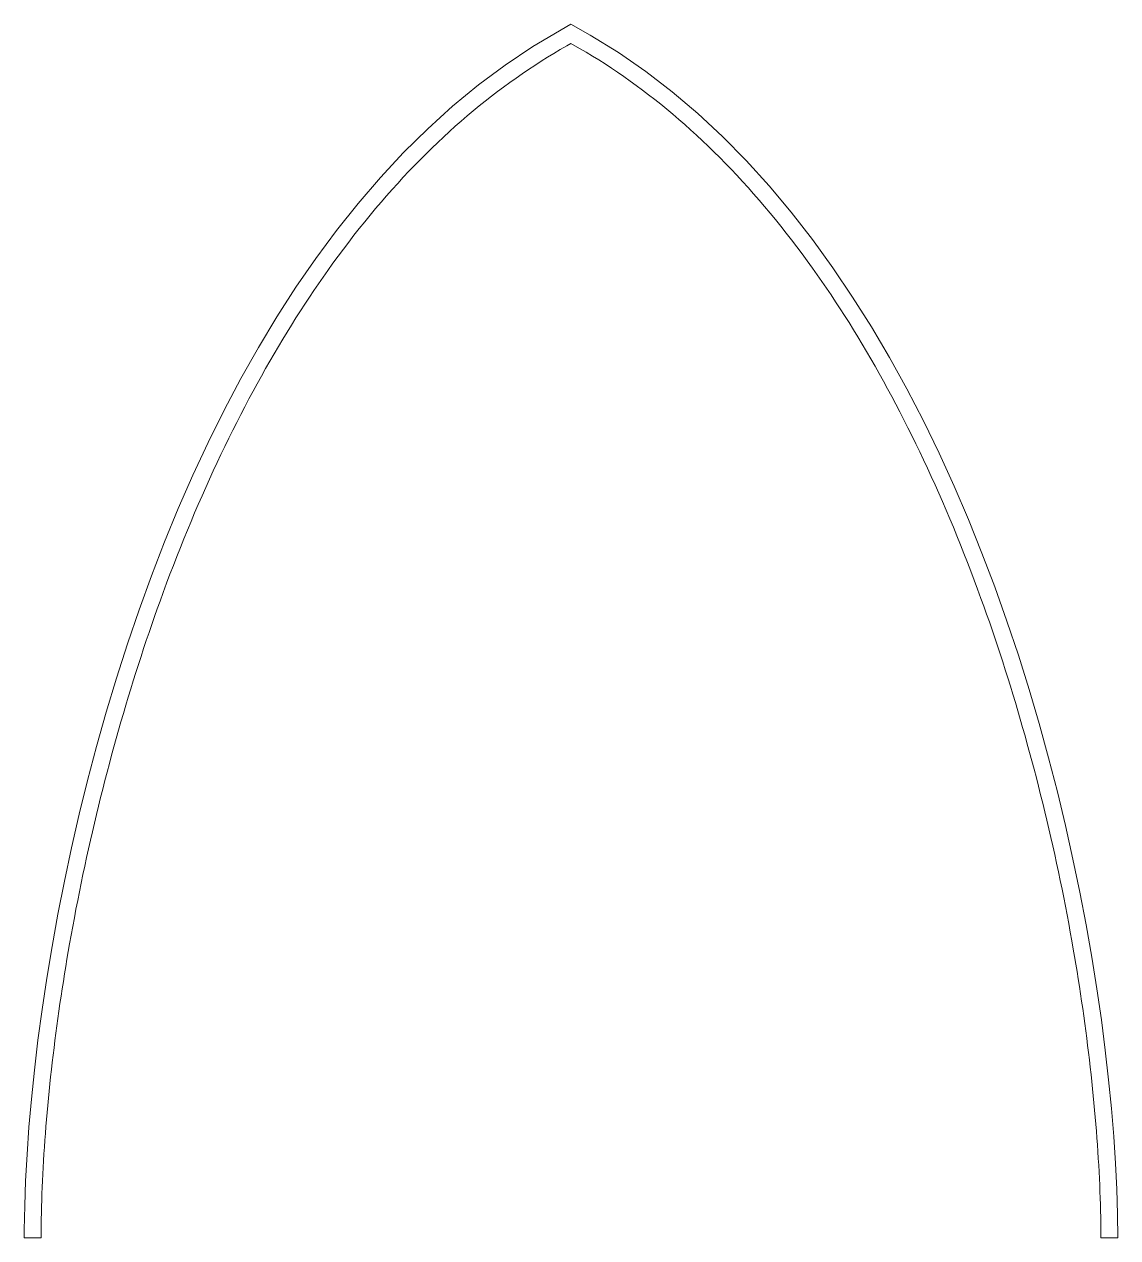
# Model space of a CAD drawing. Header units: inches. Extents: x -92.2 to -4.3, y -5886.5 to -5847.2.
# Drawn here: x -10.67 to -4.59, y -5867.43 to -5860.69 of the extents above; entities that cross this region are included whole.
import ezdxf

# ---------------------------------------------------------------- set-up
doc = ezdxf.new("R2010")
doc.units = ezdxf.units.IN
doc.header["$LTSCALE"] = 0.2
doc.header["$MEASUREMENT"] = 0
doc.layers.add('NAILERS', color=7, linetype='Continuous', lineweight=0)

msp = doc.modelspace()

# ---------------------------------------------------------------- linework, layer by layer
at = {"layer": 'NAILERS', "color": 250, "lineweight": 0}
msp.add_lwpolyline([(-4.589271, -5867.434739), (-4.590627, -5867.303265), (-4.594736, -5867.165331), (-4.601654, -5867.021311), (-4.61144, -5866.87158), (-4.624154, -5866.716515), (-4.639852, -5866.556489), (-4.658593, -5866.391879), (-4.680435, -5866.223061), (-4.705437, -5866.050408), (-4.733657, -5865.874297), (-4.765153, -5865.695104), (-4.799984, -5865.513203), (-4.838207, -5865.328969), (-4.879881, -5865.142779), (-4.925065, -5864.955007), (-4.973815, -5864.766029), (-5.026192, -5864.576221), (-5.082252, -5864.385956), (-5.142055, -5864.195612), (-5.205658, -5864.005563), (-5.27312, -5863.816185), (-5.344499, -5863.627853), (-5.419853, -5863.440942), (-5.499241, -5863.255828), (-5.582721, -5863.072886), (-5.670351, -5862.892492), (-5.762189, -5862.71502), (-5.858294, -5862.540846), (-5.958723, -5862.370346), (-6.063536, -5862.203895), (-6.17279, -5862.041868), (-6.286544, -5861.884641), (-6.404855, -5861.732589), (-6.527783, -5861.586087), (-6.655386, -5861.445511), (-6.787721, -5861.311235), (-6.924846, -5861.183637), (-7.066822, -5861.06309), (-7.213704, -5860.94997), (-7.365553, -5860.844652), (-7.522425, -5860.747512), (-7.62983, -5860.687143), (-7.842368, -5860.811345), (-7.995882, -5860.913978), (-8.144412, -5861.024539), (-8.288015, -5861.142652), (-8.426749, -5861.267942), (-8.560673, -5861.400034), (-8.689846, -5861.538551), (-8.814324, -5861.68312), (-8.934167, -5861.833364), (-9.049433, -5861.988908), (-9.160181, -5862.149376), (-9.266467, -5862.314394), (-9.368351, -5862.483586), (-9.465891, -5862.656577), (-9.559145, -5862.832991), (-9.648171, -5863.012453), (-9.733028, -5863.194588), (-9.813774, -5863.379019), (-9.890466, -5863.565373), (-9.963165, -5863.753273), (-10.031926, -5863.942344), (-10.09681, -5864.132211), (-10.157874, -5864.322499), (-10.215176, -5864.512831), (-10.268775, -5864.702833), (-10.318728, -5864.89213), (-10.365095, -5865.080345), (-10.407933, -5865.267105), (-10.447301, -5865.452032), (-10.483257, -5865.634752), (-10.515859, -5865.81489), (-10.545165, -5865.99207), (-10.571234, -5866.165917), (-10.594124, -5866.336056), (-10.613893, -5866.50211), (-10.630599, -5866.663705), (-10.644302, -5866.820466), (-10.655058, -5866.972017), (-10.662926, -5867.117982), (-10.667965, -5867.257987), (-10.670232, -5867.391655), (-10.670311, -5867.434739), (-10.669944, -5867.434739), (-10.669279, -5867.434739), (-10.668332, -5867.434739), (-10.667117, -5867.434739), (-10.665652, -5867.434739), (-10.66395, -5867.434739), (-10.662028, -5867.434739), (-10.659901, -5867.434739), (-10.657585, -5867.434739), (-10.655096, -5867.434739), (-10.652448, -5867.434739), (-10.649658, -5867.434739), (-10.64674, -5867.434739), (-10.643712, -5867.434739), (-10.640587, -5867.434739), (-10.637382, -5867.434739), (-10.634112, -5867.434739), (-10.630793, -5867.434739), (-10.62744, -5867.434739), (-10.624069, -5867.434739), (-10.620696, -5867.434739), (-10.617335, -5867.434739), (-10.614003, -5867.434739), (-10.610715, -5867.434739), (-10.607487, -5867.434739), (-10.604334, -5867.434739), (-10.601271, -5867.434739), (-10.598315, -5867.434739), (-10.595481, -5867.434739), (-10.592784, -5867.434739), (-10.59024, -5867.434739), (-10.587864, -5867.434739), (-10.585673, -5867.434739), (-10.583681, -5867.434739), (-10.581904, -5867.434739), (-10.580358, -5867.434739), (-10.579058, -5867.434739), (-10.57802, -5867.434739), (-10.577259, -5867.434739), (-10.576791, -5867.434739), (-10.576632, -5867.434739), (-10.576536, -5867.400848), (-10.576251, -5867.366598), (-10.575776, -5867.331997), (-10.575112, -5867.297053), (-10.57426, -5867.261776), (-10.573222, -5867.226174), (-10.571997, -5867.190256), (-10.570587, -5867.154031), (-10.568993, -5867.117508), (-10.567215, -5867.080694), (-10.565255, -5867.0436), (-10.563112, -5867.006234), (-10.560789, -5866.968605), (-10.558286, -5866.930721), (-10.555603, -5866.892592), (-10.552742, -5866.854225), (-10.549703, -5866.81563), (-10.546487, -5866.776816), (-10.543096, -5866.737791), (-10.539529, -5866.698565), (-10.535788, -5866.659145), (-10.531874, -5866.619541), (-10.527787, -5866.579761), (-10.523529, -5866.539815), (-10.519099, -5866.499711), (-10.5145, -5866.459458), (-10.509732, -5866.419064), (-10.504795, -5866.378538), (-10.499691, -5866.33789), (-10.49442, -5866.297128), (-10.488984, -5866.25626), (-10.483382, -5866.215296), (-10.477617, -5866.174244), (-10.471688, -5866.133113), (-10.465597, -5866.091912), (-10.459344, -5866.05065), (-10.452931, -5866.009335), (-10.446358, -5865.967976), (-10.439626, -5865.926582), (-10.432735, -5865.885161), (-10.425688, -5865.843724), (-10.418095, -5865.800064), (-10.409535, -5865.751974), (-10.400769, -5865.703886), (-10.391798, -5865.655806), (-10.382625, -5865.60774), (-10.37325, -5865.559695), (-10.363676, -5865.511675), (-10.353904, -5865.463688), (-10.343935, -5865.415739), (-10.333771, -5865.367834), (-10.323415, -5865.319979), (-10.312866, -5865.27218), (-10.302127, -5865.224444), (-10.2912, -5865.176776), (-10.280086, -5865.129182), (-10.268787, -5865.081668), (-10.257304, -5865.03424), (-10.245639, -5864.986905), (-10.233793, -5864.939667), (-10.221768, -5864.892534), (-10.209566, -5864.845511), (-10.197188, -5864.798605), (-10.184635, -5864.75182), (-10.17191, -5864.705164), (-10.159014, -5864.658642), (-10.145949, -5864.61226), (-10.132716, -5864.566025), (-10.119316, -5864.519942), (-10.105752, -5864.474017), (-10.092024, -5864.428256), (-10.078135, -5864.382666), (-10.064086, -5864.337251), (-10.049879, -5864.292019), (-10.035515, -5864.246976), (-10.020996, -5864.202126), (-10.006323, -5864.157477), (-9.991498, -5864.113035), (-9.976523, -5864.068804), (-9.961399, -5864.024792), (-9.946127, -5863.981004), (-9.93071, -5863.937446), (-9.915149, -5863.894125), (-9.897598, -5863.84601), (-9.878937, -5863.795679), (-9.860085, -5863.745664), (-9.84104, -5863.695966), (-9.821805, -5863.646587), (-9.80238, -5863.597528), (-9.782765, -5863.54879), (-9.762961, -5863.500375), (-9.742969, -5863.452284), (-9.72279, -5863.404519), (-9.702424, -5863.357081), (-9.681873, -5863.309971), (-9.661136, -5863.263192), (-9.640214, -5863.216743), (-9.619109, -5863.170628), (-9.597821, -5863.124846), (-9.576351, -5863.0794), (-9.554699, -5863.034291), (-9.532866, -5862.98952), (-9.510852, -5862.945089), (-9.48866, -5862.900999), (-9.466289, -5862.857251), (-9.443739, -5862.813848), (-9.421013, -5862.77079), (-9.398109, -5862.728078), (-9.37503, -5862.685715), (-9.351776, -5862.643701), (-9.328347, -5862.602039), (-9.304745, -5862.560728), (-9.280969, -5862.519772), (-9.257022, -5862.479171), (-9.232902, -5862.438926), (-9.208612, -5862.39904), (-9.184152, -5862.359513), (-9.159522, -5862.320347), (-9.134724, -5862.281543), (-9.109757, -5862.243102), (-9.084624, -5862.205027), (-9.059324, -5862.167318), (-9.033858, -5862.129978), (-9.008226, -5862.093006), (-8.982431, -5862.056405), (-8.953666, -5862.0163), (-8.924705, -5861.976666), (-8.895551, -5861.937502), (-8.866203, -5861.898811), (-8.836663, -5861.860594), (-8.806933, -5861.82285), (-8.777012, -5861.785582), (-8.746902, -5861.74879), (-8.716604, -5861.712474), (-8.686119, -5861.676637), (-8.655448, -5861.641278), (-8.624592, -5861.606399), (-8.593552, -5861.572), (-8.562328, -5861.538083), (-8.530923, -5861.504649), (-8.499337, -5861.471698), (-8.46757, -5861.439231), (-8.435625, -5861.407249), (-8.403502, -5861.375754), (-8.371201, -5861.344746), (-8.338725, -5861.314225), (-8.306073, -5861.284194), (-8.273247, -5861.254652), (-8.240249, -5861.225602), (-8.207078, -5861.197042), (-8.173737, -5861.168976), (-8.140225, -5861.141403), (-8.106544, -5861.114324), (-8.072695, -5861.087741), (-8.03868, -5861.061654), (-8.004498, -5861.036064), (-7.970151, -5861.010973), (-7.93564, -5860.98638), (-7.900967, -5860.962288), (-7.866131, -5860.938696), (-7.831134, -5860.915606), (-7.795978, -5860.893019), (-7.760662, -5860.870936), (-7.725188, -5860.849357), (-7.689557, -5860.828283), (-7.653771, -5860.807716), (-7.62983, -5860.794153), (-7.582008, -5860.821371), (-7.546325, -5860.842276), (-7.510799, -5860.863687), (-7.47543, -5860.885602), (-7.44022, -5860.908021), (-7.40517, -5860.930944), (-7.37028, -5860.954368), (-7.335553, -5860.978294), (-7.300987, -5861.00272), (-7.266586, -5861.027645), (-7.232349, -5861.053069), (-7.198278, -5861.07899), (-7.164373, -5861.105408), (-7.130636, -5861.132322), (-7.097068, -5861.15973), (-7.06367, -5861.187632), (-7.030442, -5861.216027), (-6.997386, -5861.244914), (-6.964503, -5861.274292), (-6.931793, -5861.304161), (-6.899258, -5861.334518), (-6.866899, -5861.365364), (-6.834716, -5861.396697), (-6.802711, -5861.428517), (-6.770885, -5861.460822), (-6.739239, -5861.493611), (-6.707773, -5861.526885), (-6.676489, -5861.560641), (-6.645388, -5861.594879), (-6.61447, -5861.629598), (-6.583737, -5861.664797), (-6.55319, -5861.700475), (-6.52283, -5861.736631), (-6.492657, -5861.773265), (-6.462673, -5861.810375), (-6.432879, -5861.84796), (-6.403275, -5861.88602), (-6.373864, -5861.924553), (-6.344645, -5861.963559), (-6.315619, -5862.003036), (-6.286789, -5862.042985), (-6.260007, -5862.080765), (-6.234321, -5862.117613), (-6.2088, -5862.154831), (-6.183444, -5862.192417), (-6.158255, -5862.23037), (-6.133233, -5862.268689), (-6.108378, -5862.307372), (-6.083692, -5862.346417), (-6.059175, -5862.385824), (-6.034828, -5862.425591), (-6.010652, -5862.465716), (-5.986647, -5862.506199), (-5.962814, -5862.547037), (-5.939154, -5862.588229), (-5.915667, -5862.629775), (-5.892355, -5862.671671), (-5.869217, -5862.713918), (-5.846255, -5862.756514), (-5.82347, -5862.799457), (-5.800861, -5862.842745), (-5.77843, -5862.886378), (-5.756178, -5862.930354), (-5.734105, -5862.974672), (-5.712212, -5863.019329), (-5.690499, -5863.064326), (-5.668968, -5863.10966), (-5.647619, -5863.15533), (-5.626453, -5863.201334), (-5.60547, -5863.247672), (-5.584672, -5863.294342), (-5.564058, -5863.341341), (-5.543631, -5863.38867), (-5.523389, -5863.436326), (-5.503335, -5863.484309), (-5.483468, -5863.532616), (-5.46379, -5863.581246), (-5.444302, -5863.630198), (-5.425003, -5863.679471), (-5.405895, -5863.729063), (-5.386978, -5863.778972), (-5.368254, -5863.829198), (-5.349722, -5863.879738), (-5.334113, -5863.922979), (-5.318648, -5863.966459), (-5.303328, -5864.010171), (-5.288155, -5864.054109), (-5.27313, -5864.098267), (-5.258255, -5864.14264), (-5.243531, -5864.187221), (-5.22896, -5864.232004), (-5.214544, -5864.276984), (-5.200285, -5864.322153), (-5.186183, -5864.367508), (-5.17224, -5864.41304), (-5.158459, -5864.458745), (-5.14484, -5864.504616), (-5.131385, -5864.550647), (-5.118096, -5864.596832), (-5.104975, -5864.643166), (-5.092022, -5864.689642), (-5.07924, -5864.736254), (-5.06663, -5864.782996), (-5.054194, -5864.829863), (-5.041933, -5864.876847), (-5.029849, -5864.923944), (-5.017943, -5864.971148), (-5.006217, -5865.018451), (-4.994673, -5865.065849), (-4.983312, -5865.113334), (-4.972136, -5865.160902), (-4.961147, -5865.208547), (-4.950345, -5865.256261), (-4.939733, -5865.30404), (-4.929312, -5865.351876), (-4.919084, -5865.399765), (-4.90905, -5865.4477), (-4.899212, -5865.495675), (-4.889572, -5865.543685), (-4.880131, -5865.591722), (-4.87089, -5865.639782), (-4.861851, -5865.687858), (-4.853017, -5865.735944), (-4.844388, -5865.784034), (-4.836349, -5865.829909), (-4.829249, -5865.87135), (-4.822306, -5865.912777), (-4.815521, -5865.954181), (-4.808895, -5865.995553), (-4.802428, -5866.036883), (-4.796122, -5866.078164), (-4.789977, -5866.119387), (-4.783994, -5866.160542), (-4.778174, -5866.201621), (-4.772518, -5866.242616), (-4.767027, -5866.283516), (-4.7617, -5866.324315), (-4.756541, -5866.365002), (-4.751548, -5866.405569), (-4.746723, -5866.446008), (-4.742068, -5866.486309), (-4.737582, -5866.526464), (-4.733266, -5866.566464), (-4.729122, -5866.6063), (-4.72515, -5866.645964), (-4.721352, -5866.685446), (-4.717727, -5866.724738), (-4.714277, -5866.763831), (-4.711002, -5866.802716), (-4.707905, -5866.841385), (-4.704984, -5866.879829), (-4.702242, -5866.918038), (-4.699678, -5866.956005), (-4.697295, -5866.99372), (-4.695092, -5867.031175), (-4.693071, -5867.068361), (-4.691232, -5867.105268), (-4.689577, -5867.141889), (-4.688105, -5867.178215), (-4.686819, -5867.214236), (-4.685718, -5867.249944), (-4.684804, -5867.285331), (-4.684078, -5867.320386), (-4.683539, -5867.355103), (-4.68319, -5867.389471), (-4.683031, -5867.423482), (-4.68295, -5867.434739), (-4.682583, -5867.434739), (-4.681918, -5867.434739), (-4.680971, -5867.434739), (-4.679756, -5867.434739), (-4.67829, -5867.434739), (-4.676589, -5867.434739), (-4.674667, -5867.434739), (-4.67254, -5867.434739), (-4.670224, -5867.434739), (-4.667735, -5867.434739), (-4.665087, -5867.434739), (-4.662297, -5867.434739), (-4.659379, -5867.434739), (-4.65635, -5867.434739), (-4.653226, -5867.434739), (-4.650021, -5867.434739), (-4.646751, -5867.434739), (-4.643432, -5867.434739), (-4.640079, -5867.434739), (-4.636708, -5867.434739), (-4.633335, -5867.434739), (-4.629974, -5867.434739), (-4.626642, -5867.434739), (-4.623354, -5867.434739), (-4.620126, -5867.434739), (-4.616973, -5867.434739), (-4.61391, -5867.434739), (-4.610954, -5867.434739), (-4.60812, -5867.434739), (-4.605423, -5867.434739), (-4.602879, -5867.434739), (-4.600503, -5867.434739), (-4.598312, -5867.434739), (-4.59632, -5867.434739), (-4.594543, -5867.434739), (-4.592997, -5867.434739), (-4.591697, -5867.434739), (-4.590659, -5867.434739), (-4.589898, -5867.434739), (-4.58943, -5867.434739)], close=True, dxfattribs=at)

doc.saveas('drawing.dxf')
